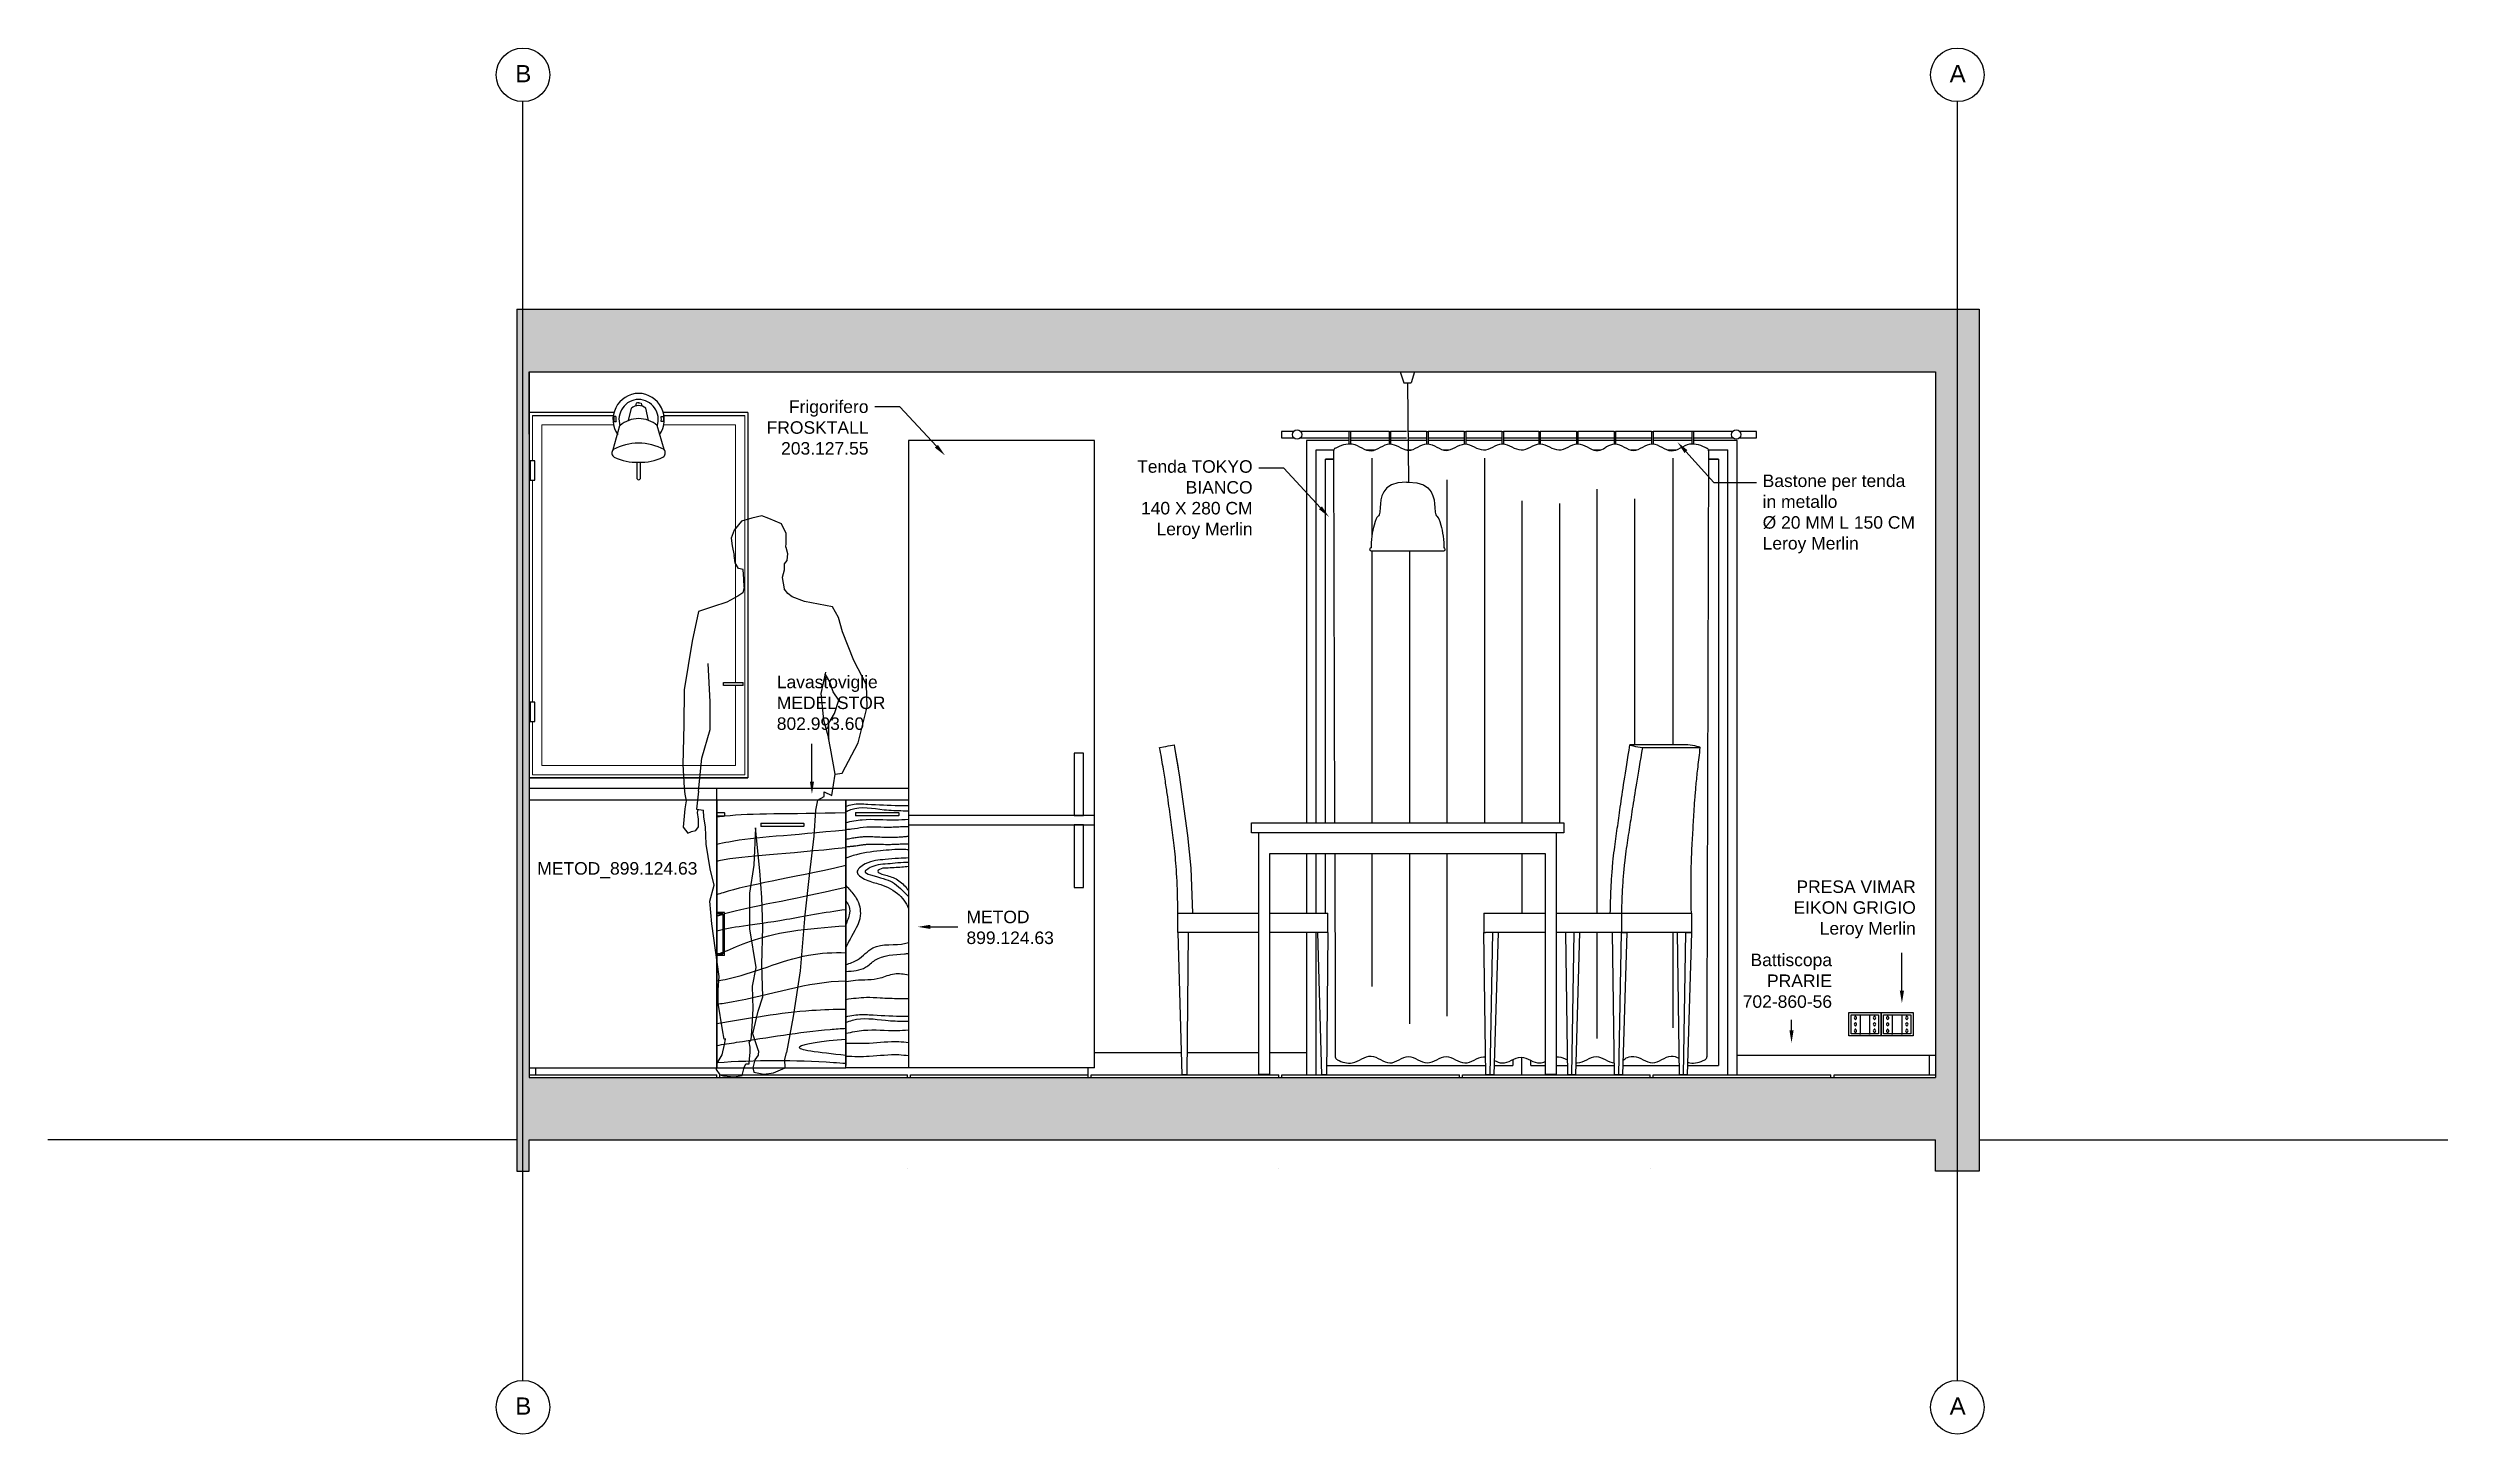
# Model space of a CAD drawing. Header units: millimetres. Extents: x 3813 to 53761, y -2555 to 21253.
# Drawn here: x 10432 to 18112, y 2151 to 6586 of the extents above; entities that cross this region are included whole.
import ezdxf
from ezdxf import colors
from ezdxf.entities.mleader import LeaderData, LeaderLine
from ezdxf.math import Vec2, Vec3

# ---------------------------------------------------------------- set-up
doc = ezdxf.new("R2010")
doc.units = ezdxf.units.MM
for name, color, linetype in [('#IMPIANTO', 9, 'Continuous'), ('1. Linee di taglio', 5, 'Continuous'), ('A-ANNO-TEXT', 3, 'Continuous'), ('A-FURN', 8, 'Continuous'), ('A-WALL-FULL', 255, 'Continuous'), ('c', 8, 'Continuous'), ('HIDE', 6, 'Continuous'), ('Muri', 7, 'Continuous'), ('WIDE_SEZ', 1, 'Continuous')]:
    doc.layers.add(name, color=color, linetype=linetype)
doc.layers.add('Serramenti', color=120, linetype='Continuous', lineweight=18)
doc.styles.get("Standard").update_dxf_attribs({"font": 'arial.ttf'})

msp = doc.modelspace()

# ---------------------------------------------------------------- texts
at = {"layer": '1. Linee di taglio'}
for s, p in [('B', (11927.6, 6476.8)), ('A', (16517.6, 6476.8)), ('B', (11927.6, 2212.6)), ('A', (16517.6, 2212.6))]:
    msp.add_text(s, height=55.1, dxfattribs=at).set_placement(p)
at = {"layer": 'A-ANNO-TEXT', "char_height": 40}
for s, insert, width, attachment_point in [('Lavastoviglie\\PMEDELSTOR\\P802.993.60', (12764.4, 4577.5), 432.356, 1), ('METOD_899.124.63', (12510.4, 3980.9), 432.356, 3), ('PRESA VIMAR\\PEIKON GRIGIO\\PLeroy Merlin', (16409.2, 3922.3), 653.738, 3), ('METOD\\P899.124.63', (13371.4, 3825.5), 432.356, 1)]:
    msp.add_mtext(s, dxfattribs=dict(at, insert=insert, width=width, attachment_point=attachment_point))
at = {"layer": 'A-ANNO-TEXT', "insert": (16141.2, 3688), "char_height": 40, "attachment_point": 3}
msp.add_mtext('Battiscopa\\PPRARIE\\P702-860-56', dxfattribs=at)

# ---------------------------------------------------------------- blocks, each defined once
blk = doc.blocks.new('MAN.')
at = {"color": 8}
for p, q in [((4806.71, 1875.25), (4804.33, 1872.36)), ((4809.94, 1876.27), (4806.71, 1875.25)), ((4813.17, 1876.95), (4809.94, 1876.27)), ((4815.38, 1876.1), (4813.17, 1876.95)), ((4819.46, 1874.4), (4815.38, 1876.1)), ((4820.99, 1871.34), (4819.46, 1874.4)), ((4804.33, 1872.36), (4803.31, 1869.8)), ((4803.31, 1869.8), (4803.65, 1867.42)), ((4803.65, 1867.42), (4804.33, 1864.25)), ((4820.85, 1866.97), (4820.99, 1868.27)), ((4820.85, 1866.97), (4821.33, 1864.87)), ((4820.99, 1868.27), (4820.99, 1871.34)), ((4804.67, 1861.98), (4804.33, 1864.25)), ((4805.69, 1860.11), (4804.67, 1861.98)), ((4807.22, 1859.77), (4805.69, 1860.11)), ((4807.39, 1856.71), (4807.22, 1859.77)), ((4820.31, 1859.6), (4819.63, 1857.22)), ((4821.16, 1862.66), (4820.31, 1861.64)), ((4820.31, 1861.64), (4820.31, 1859.6)), ((4821.33, 1864.87), (4821.16, 1862.66)), ((4805.52, 1851.27), (4801.95, 1849.4)), ((4807.05, 1852.29), (4805.52, 1851.27)), ((4807.56, 1854.16), (4807.05, 1852.29)), ((4807.56, 1854.16), (4807.39, 1856.71)), ((4819.63, 1857.22), (4820.31, 1853.65)), ((4821.51, 1852.12), (4820.31, 1853.65)), ((4822.87, 1851.1), (4821.51, 1852.12)), ((4826.78, 1849.57), (4822.87, 1851.1)), ((4792.94, 1846.34), (4790.9, 1836.82)), ((4797.36, 1847.87), (4792.94, 1846.34)), ((4801.95, 1849.4), (4797.36, 1847.87)), ((4835.79, 1847.87), (4826.78, 1849.57)), ((4837.66, 1844.47), (4835.79, 1847.87)), ((4839.02, 1839.88), (4837.66, 1844.47)), ((4790.9, 1836.82), (4788.35, 1821.34)), ((4842.59, 1830.7), (4839.02, 1839.88)), ((4796.68, 1817.43), (4796, 1829.68)), ((4846.67, 1822.87), (4842.59, 1830.7)), ((4788.35, 1821.34), (4788.18, 1810.12)), ((4833.58, 1826.96), (4832.05, 1820.15)), ((4834.94, 1823.89), (4833.41, 1826.45)), ((4835.96, 1820.66), (4834.94, 1823.89)), ((4837.83, 1817.94), (4835.96, 1820.66)), ((4846.84, 1815.9), (4846.67, 1822.87)), ((4796.68, 1808.59), (4796.68, 1817.43)), ((4832.05, 1820.15), (4832.9, 1811.65)), ((4834.6, 1810.63), (4836.47, 1813.69)), ((4836.47, 1813.69), (4837.83, 1817.94)), ((4843.95, 1804.34), (4846.84, 1815.9)), ((4788.18, 1810.12), (4787.84, 1797.37)), ((4793.96, 1799.41), (4796.68, 1808.59)), ((4832.9, 1811.65), (4834.6, 1805.53)), ((4835.11, 1802.64), (4834.5, 1805.88)), ((4834.6, 1805.53), (4834.6, 1810.63)), ((4787.84, 1797.37), (4788.35, 1789.89)), ((4792.94, 1788.87), (4793.96, 1799.41)), ((4836.64, 1794.31), (4835.11, 1802.64)), ((4838.85, 1794.65), (4843.95, 1804.34)), ((4788.35, 1789.89), (4788.52, 1787.85)), ((4835.61, 1787.43), (4836.64, 1794.31)), ((4836.64, 1794.31), (4838.85, 1794.65)), ((4788.52, 1783.26), (4788.01, 1777.3)), ((4788.52, 1787.85), (4788.92, 1785.81)), ((4788.92, 1785.81), (4788.52, 1783.26)), ((4792.94, 1788.87), (4792.26, 1783.09)), ((4792.26, 1783.09), (4794.47, 1782.75)), ((4792.6, 1782.07), (4792.78, 1783)), ((4792.94, 1779.85), (4792.6, 1782.07)), ((4794.64, 1780.54), (4794.47, 1782.75)), ((4830.35, 1782.75), (4829.84, 1774.41)), ((4830.99, 1785.95), (4830.35, 1782.75)), ((4830.99, 1785.95), (4833.07, 1787.17)), ((4833.07, 1787.17), (4833.07, 1788.7)), ((4833.07, 1788.7), (4835.61, 1787.43)), ((4788.01, 1777.3), (4789.54, 1775.43)), ((4789.54, 1775.43), (4790.69, 1775.93)), ((4790.69, 1775.93), (4792.09, 1776.28)), ((4792.09, 1776.28), (4792.94, 1777.47)), ((4792.94, 1777.47), (4792.94, 1779.85)), ((4795.15, 1777.47), (4794.64, 1780.54)), ((4795.32, 1771.86), (4795.15, 1777.47)), ((4811.13, 1777.13), (4810.62, 1765.23)), ((4812.49, 1763.36), (4811.13, 1777.13)), ((4829.84, 1774.41), (4828.31, 1761.83)), ((4796.68, 1764.04), (4795.32, 1771.86)), ((4796.51, 1753.67), (4797.87, 1758.77)), ((4797.87, 1758.77), (4796.68, 1764.04)), ((4810.62, 1765.23), (4809.26, 1756.22)), ((4813.17, 1754.86), (4812.49, 1763.36)), ((4828.31, 1761.83), (4826.95, 1749.25)), ((4797.19, 1746.36), (4796.51, 1753.67)), ((4809.26, 1756.22), (4809.26, 1744.83)), ((4813.51, 1745.34), (4813.17, 1754.86)), ((4799.49, 1729.59), (4797.19, 1746.36)), ((4809.26, 1744.83), (4811.3, 1732.41)), ((4813.17, 1733.43), (4813.51, 1745.34)), ((4826.95, 1749.25), (4825.42, 1731.39)), ((4799.23, 1725.27), (4799.49, 1729.59)), ((4811.3, 1732.41), (4810.11, 1726.46)), ((4813.51, 1723.06), (4813.17, 1733.43)), ((4825.42, 1731.39), (4823.21, 1716.77)), ((4799.23, 1721.02), (4799.23, 1725.27)), ((4800.59, 1712.52), (4799.23, 1721.02)), ((4810.11, 1726.46), (4810.28, 1719.15)), ((4811.98, 1718.47), (4813.51, 1723.06)), ((4809.94, 1713.54), (4809.6, 1709.29)), ((4810.28, 1719.15), (4809.94, 1713.54)), ((4810.28, 1711.16), (4811.98, 1718.47)), ((4823.21, 1716.77), (4821.08, 1705.21)), ((4801.1, 1707.76), (4800.42, 1704.53)), ((4801.1, 1709.46), (4800.59, 1712.52)), ((4801.44, 1709.46), (4801.1, 1707.76)), ((4801.61, 1709.46), (4801.1, 1709.46)), ((4809.6, 1709.29), (4809.09, 1708.61)), ((4809.43, 1706.91), (4809.09, 1708.61)), ((4809.09, 1702.15), (4809.43, 1705.21)), ((4809.43, 1705.21), (4809.43, 1706.91)), ((4812.09, 1705.72), (4810.28, 1711.16)), ((4812.09, 1705.72), (4811.98, 1704.36)), ((4820.58, 1703), (4821.08, 1705.21)), ((4798.72, 1701.81), (4798.55, 1699.77)), ((4798.55, 1699.77), (4799.74, 1698.07)), ((4800.42, 1704.53), (4798.72, 1701.81)), ((4799.74, 1698.07), (4800.93, 1697.73)), ((4800.93, 1697.73), (4804.33, 1697.39)), ((4804.33, 1697.39), (4806.88, 1697.9)), ((4806.88, 1697.9), (4807.56, 1700.45)), ((4807.56, 1700.45), (4808.07, 1701.64)), ((4808.07, 1701.64), (4809.09, 1701.64)), ((4809.09, 1701.64), (4809.09, 1702.15)), ((4810.96, 1702.83), (4810.28, 1700.28)), ((4810.28, 1700.28), (4810.62, 1698.92)), ((4810.62, 1698.92), (4813.85, 1698.24)), ((4811.98, 1704.36), (4810.96, 1702.83)), ((4813.85, 1698.24), (4816.91, 1698.75)), ((4816.91, 1698.75), (4820.65, 1700.28)), ((4820.65, 1700.28), (4820.58, 1703))]:
    blk.add_line(p, q, dxfattribs=at)

# ---------------------------------------------------------------- hatches: boundary and pattern name
at = {"true_color": 0xc7c8ca, "transparency": 33554623}
h = msp.add_hatch(color=9, dxfattribs=at)
h.dxf.hatch_style = 1
h.paths.add_polyline_path([(11972.3, 5550.1), (16472.3, 5550.1), (16472.3, 3292.1), (11972.3, 3292.1)], flags=16)
h.paths.add_polyline_path([(11932.3, 5750.1), (16612.3, 5750.1), (16612.3, 2992.1), (16472.3, 2992.1), (16472.3, 3092.1), (11972.3, 3092.1), (11972.3, 2992.1), (11932.3, 2992.1), (11932.3, 3092.1)])

# ---------------------------------------------------------------- linework, layer by layer
at = {"color": 8}
for p, q in [((12240.7, 5301.1), (12262.7, 5378.4)), ((12290.4, 5394.5), (12299, 5433.6)), ((12354.2, 5394.5), (12345.6, 5433.6)), ((12403.9, 5301.1), (12381.9, 5378.4)), ((15025.5, 5300.1), (15027.6, 5300.1)), ((12594.2, 4555.8), (12656.7, 4555.9)), ((12594.3, 4546.2), (12594.2, 4555.8)), ((12656.7, 4546.2), (12594.3, 4546.2)), ((15679.8, 4356.2), (15494.5, 4356.2)), ((15494.5, 4356.2), (15496.5, 4355.2)), ((15496.5, 4355.2), (15500.3, 4354)), ((15500.3, 4354), (15505.5, 4352.7)), ((15505.5, 4352.7), (15512, 4351.3)), ((15512, 4351.3), (15519.3, 4350)), ((15519.3, 4350), (15526.9, 4348.8)), ((15526.9, 4348.8), (15534.5, 4347.8)), ((15534.5, 4347.8), (15719.7, 4347.8)), ((15687.3, 4355.2), (15679.8, 4356.2)), ((15702.3, 4352.7), (15687.3, 4355.2)), ((15708.7, 4351.3), (15702.3, 4352.7)), ((15714, 4350), (15708.7, 4351.3)), ((15717.7, 4348.8), (15714, 4350)), ((15719.7, 4347.8), (15717.7, 4348.8)), ((12985.8, 4180.1), (12985.8, 3330.1)), ((12572.3, 4130.1), (12572.3, 4110.1)), ((13185.8, 4130.1), (13185.8, 4100.1)), ((15673.9, 3756.2), (15691, 3756.2))]:
    msp.add_line(p, q, dxfattribs=at)
at = {"color": 7}
for p, q in [((13780.8, 5330.1), (13185.8, 5330.1)), ((14779.3, 5196.7), (14785.7, 5196.7)), ((13715.8, 4330.1), (13715.8, 4130.1)), ((13745.8, 4330.1), (13715.8, 4330.1)), ((13745.8, 4130.1), (13745.8, 4330.1)), ((11972.3, 4218.1), (13185.8, 4218.1)), ((11972.3, 4180.1), (13185.8, 4180.1)), ((12985.8, 4180.1), (13185.8, 4180.1)), ((12985.8, 3322.1), (12985.8, 4180.1)), ((13185.8, 4180.1), (13185.8, 3322.1)), ((12572.3, 4129.1), (12572.3, 4140.1)), ((12572.3, 4140.1), (12596.3, 4140.1)), ((12572.3, 4129.1), (12596.3, 4129.1)), ((12572.3, 4125.6), (12572.3, 4124.6)), ((12597.3, 4139.1), (12596.3, 4140.1)), ((12596.3, 4129.1), (12597.3, 4130.1)), ((12597.3, 4139.1), (12597.3, 4130.1)), ((12713.3, 4104.6), (12714.3, 4105.6)), ((12713.3, 4104.6), (12714.3, 4105.6)), ((12713.3, 4104.6), (12713.3, 4095.6)), ((12713.3, 4104.6), (12713.3, 4095.6)), ((12714.3, 4094.6), (12713.3, 4095.6)), ((12714.3, 4094.6), (12713.3, 4095.6)), ((12851.3, 4104.6), (12850.3, 4105.6)), ((12851.3, 4104.6), (12850.3, 4105.6)), ((12850.3, 4094.6), (12851.3, 4095.6)), ((12850.3, 4094.6), (12851.3, 4095.6)), ((12851.3, 4104.6), (12851.3, 4095.6)), ((12851.3, 4104.6), (12851.3, 4095.6)), ((13016.8, 4139.1), (13017.8, 4140.1)), ((13016.8, 4139.1), (13016.8, 4130.1)), ((13017.8, 4129.1), (13016.8, 4130.1)), ((13154.8, 4139.1), (13153.8, 4140.1)), ((13153.8, 4129.1), (13154.8, 4130.1)), ((13154.8, 4139.1), (13154.8, 4130.1)), ((13780.8, 4130.1), (13185.8, 4130.1)), ((13185.8, 4100.1), (13780.8, 4100.1)), ((13715.8, 4130.1), (13745.8, 4130.1)), ((13745.8, 4100.1), (13715.8, 4100.1)), ((13715.8, 4100.1), (13715.8, 3900.1)), ((13745.8, 3900.1), (13745.8, 4100.1)), ((13780.8, 4100.1), (13780.8, 4130.1)), ((14283, 4106.3), (15282.8, 4106.3)), ((14283, 4074.9), (14283, 4106.3)), ((15282.8, 4074.9), (14283, 4074.9)), ((15282.8, 4106.3), (15282.8, 4074.9)), ((14342.1, 4008.5), (15223.7, 4008.5)), ((13715.8, 3900.1), (13745.8, 3900.1)), ((12597.3, 3820.1), (12572.3, 3820.1)), ((12572.3, 3820.1), (12572.3, 3820.1)), ((12572.3, 3820.1), (12572.3, 3815.1)), ((12592.3, 3815.1), (12572.3, 3815.1)), ((12578.3, 3815.1), (12592.3, 3815.1)), ((12592.3, 3815.1), (12592.3, 3687.1)), ((12597.3, 3682.1), (12597.3, 3820.1)), ((14047.8, 3818.1), (14305.9, 3818.1)), ((14342.1, 3818.1), (14512.5, 3818.1)), ((14512.5, 3818.1), (14515.8, 3818.1)), ((14515.8, 3818.1), (14518.9, 3818.1)), ((14518.9, 3818.1), (14521.8, 3818.1)), ((14521.8, 3818.1), (14524.3, 3818.1)), ((14524.3, 3818.1), (14526.2, 3818.1)), ((14526.2, 3818.1), (14527.4, 3818.1)), ((14527.4, 3818.1), (14527.8, 3818.1)), ((14527.8, 3756.2), (14527.8, 3818.1)), ((15027.5, 3818.1), (15027.5, 3756.2)), ((15027.5, 3818.1), (15031.3, 3818.1)), ((15031.3, 3818.1), (15032.3, 3818.1)), ((15032.3, 3818.1), (15034, 3818.1)), ((15034, 3818.1), (15036.3, 3818.1)), ((15036.3, 3818.1), (15039.1, 3818.1)), ((15039.1, 3818.1), (15223.7, 3818.1)), ((15259.9, 3818.1), (15444.4, 3818.1)), ((15444.4, 3818.1), (15467.1, 3818.1)), ((15467.1, 3818.1), (15467, 3756.2)), ((15467.1, 3818.1), (15691, 3818.1)), ((15691, 3818.1), (15691, 3756.2)), ((12572.3, 3682.1), (12572.3, 3687.1)), ((12592.3, 3687.1), (12572.3, 3687.1)), ((12578.3, 3687.1), (12592.3, 3687.1)), ((14305.9, 3756.2), (14047.8, 3756.2)), ((14494.7, 3756.2), (14342.1, 3756.2)), ((14527.8, 3755.9), (14494.7, 3756.2)), ((15027.5, 3756.2), (15032.3, 3756.2)), ((15034, 3756.2), (15032.3, 3756.2)), ((15036.3, 3756.2), (15034, 3756.2)), ((15039.1, 3756.2), (15036.3, 3756.2)), ((15055.4, 3756.2), (15039.1, 3756.2)), ((15223.7, 3756.2), (15055.4, 3756.2)), ((15467, 3756.2), (15259.9, 3756.2)), ((15691, 3756.2), (15467, 3756.2)), ((15467, 3756.2), (15484.1, 3756.2)), ((12597.3, 3682.1), (12572.3, 3682.1)), ((12597.3, 3682.1), (12597.3, 3683.1))]:
    msp.add_line(p, q, dxfattribs=at)
at = {"color": 2}
for p, q in [((14490, 4106.3), (14490, 5300.1)), ((14490, 5300.1), (14546.6, 5300.1)), ((14650.6, 5300.1), (14678, 5300.1)), ((14780, 5300.1), (14786.1, 5300.1)), ((14786.1, 5300.1), (14795.4, 5300.1)), ((14897, 5300.1), (14915.6, 5300.1)), ((15377.7, 5300.1), (15401.2, 5300.1)), ((15496.9, 5300.1), (15515.4, 5300.1)), ((15614.3, 5300.1), (15641.6, 5300.1)), ((15745.7, 5300.1), (15807.5, 5300.1)), ((15807.5, 3300.1), (15807.5, 5300.1)), ((14520, 4130.1), (14520, 5270.1)), ((14520, 4106.3), (14520, 5270.1)), ((14520, 5270.1), (14546.2, 5270.1)), ((14546.2, 5270.1), (14520, 5270.1)), ((15777.5, 5270.1), (15746.1, 5270.1)), ((15746.1, 5270.1), (15777.5, 5270.1)), ((14490, 3818.1), (14490, 4008.5)), ((14520, 3818.1), (14520, 4008.5))]:
    msp.add_line(p, q, dxfattribs=at)
for points in [[(12249.8, 5407), (12242.9, 5407), (12242.9, 5390.8), (12250, 5390.8)], [(12394.8, 5407), (12401.7, 5407), (12401.7, 5390.8), (12394.6, 5390.8)], [(14460, 4008.5), (14460, 3818.1)]]:
    msp.add_lwpolyline(points, dxfattribs=at)
at = {"color": 8}
for points in [[(12323.2, 5450.6, 0.075123), (12314.3, 5449.4, 0.081859), (12313.6, 5441)], [(12321.4, 5450.6, -0.075123), (12330.3, 5449.4, -0.081859), (12331, 5441)]]:
    msp.add_lwpolyline(points, format="xyb", dxfattribs=at)
for points in [[(12317.6, 5208.1), (12317.8, 5260.4)], [(12326.8, 5260.4), (12326.8, 5208.1)]]:
    msp.add_lwpolyline(points, dxfattribs=at)
at = {"color": 7}
for points in [[(12714.3, 4105.6), (12782.3, 4105.6), (12850.3, 4105.6)], [(12714.3, 4105.6), (12782.3, 4105.6), (12850.3, 4105.6)], [(12850.3, 4094.6), (12782.3, 4094.6), (12714.3, 4094.6)], [(12850.3, 4094.6), (12782.3, 4094.6), (12714.3, 4094.6)], [(13017.8, 4140.1), (13085.8, 4140.1), (13153.8, 4140.1)], [(13153.8, 4129.1), (13085.8, 4129.1), (13017.8, 4129.1)]]:
    msp.add_lwpolyline(points, dxfattribs=at)
at = {"color": 8}
for centre, radius, start, end in [((12324, 5397.3), 83.9, 91.15688, 215.22068), ((12324, 5397.3), 64.6, 91.5035, 197.86462), ((12320.6, 5397.3), 83.9, 324.77932, 88.84312), ((12320.6, 5397.3), 64.6, 342.13538, 88.4965), ((12323.8, 5305.6), 95, 90.8839, 129.97422), ((12325, 5400), 42.5, 93.62226, 127.69498), ((12319.6, 5400), 42.5, 52.30502, 86.37774), ((12320.8, 5305.6), 95, 50.02578, 89.1161), ((12253.3, 5290.6), 16.4, 140.2872, 237.25681), ((12322.1, 5149.2), 172.4, 89.92605, 118.1925), ((12322.5, 5149.2), 172.4, 61.8075, 90.07395), ((12391.3, 5290.6), 16.4, 302.74319, 39.7128), ((12316.6, 5427.2), 166.8, 244.34319, 271.94336), ((12328, 5427.2), 166.8, 268.05664, 295.65681), ((12322.2, 5209.2), 4.78, 194.32271, 345.67729)]:
    msp.add_arc(centre, radius, start, end, dxfattribs=at)
at = {"color": 2}
for centre, start, end in [((12345.6, 5399.8), 175.71604, 185.4054), ((12299, 5399.8), 354.5946, 4.28396)]:
    msp.add_arc(centre, 96, start, end, dxfattribs=at)
at = {"color": 7}
for points, knots in [([(15431.6, 3818.2), (15432.1, 3840.8), (15433.3, 3882.7), (15436.3, 3935.9), (15440.1, 3981.5), (15444.6, 4021), (15449.3, 4056.3), (15454.1, 4089.1), (15458.7, 4121.7), (15465.1, 4167.9), (15474.9, 4235.5), (15486.9, 4310.7), (15494.5, 4356.2)], [-0.9981275, -0.9981275, -0.9981275, -0.9981275, -0.9166667, -0.8333333, -0.75, -0.6666667, -0.5833333, -0.5, -0.4166667, -0.3333333, -0.1666667, 0, 0, 0, 0]), ([(15534.5, 4347.8), (15526.7, 4302.8), (15514.2, 4228.6), (15503.8, 4162.1), (15496.8, 4116.4), (15491.8, 4083.8), (15486.6, 4051), (15481.5, 4016.6), (15476.8, 3978.2), (15472.6, 3933.8), (15469.2, 3881.7), (15467.6, 3840.5), (15467.1, 3818.1)], [0, 0, 0, 0, 0.1666667, 0.3333333, 0.4166667, 0.5, 0.5833333, 0.6666667, 0.75, 0.8333333, 0.9166667, 0.998099, 0.998099, 0.998099, 0.998099]), ([(15691, 3816.7), (15689.9, 3862.5), (15689.6, 3937.9), (15691.9, 4005.1), (15694.4, 4051), (15696.4, 4083.8), (15698.2, 4116.4), (15700.2, 4150.7), (15702.9, 4188.7), (15706.7, 4232.5), (15712, 4284.2), (15716.9, 4325.3), (15719.7, 4347.8)], [0, 0, 0, 0, 0.166667, 0.333333, 0.416667, 0.5, 0.583333, 0.666667, 0.75, 0.833333, 0.916667, 1, 1, 1, 1])]:
    msp.add_open_spline(points, degree=3, knots=knots, dxfattribs=at)
at = {"color": 31}
for points in [[(12985.2, 4141.7), (13001.6, 4149.1), (13107.7, 4148.8), (13169, 4145.6), (13186.4, 4145.6)], [(12985.8, 4160), (13006.2, 4165.4), (13055.4, 4166.5), (13155.3, 4162.3), (13185.8, 4162.3)], [(12985.8, 4107.9), (13037.3, 4116.7), (13143.2, 4116), (13185.8, 4118.4)], [(12985.8, 4085.7), (13003.5, 4087.4), (13040.9, 4092.6), (13131, 4093.2), (13178.7, 4095.1), (13185.8, 4095.2)], [(13185.8, 4020.5), (13170, 4021.2), (13096.1, 4017), (13009, 4001.7), (12985.8, 3993.4)], [(13185.8, 3994.3), (13154.2, 3993), (13111.4, 3989), (13047.2, 3975), (13021.8, 3948.3), (13044.6, 3926.9), (13089.3, 3911.6), (13150.2, 3880.9), (13185.6, 3832.8), (13185.8, 3832.3)], [(13185.8, 3979.7), (13169.5, 3979.7), (13134.8, 3976.3), (13074.6, 3968.3), (13051.2, 3955.6), (13047.2, 3951.6), (13063.9, 3940.3), (13134.8, 3916.3), (13185.8, 3870.4)], [(13185.8, 3966.5), (13164.9, 3964.7), (13114.8, 3961.8), (13093, 3957.5), (13087.4, 3951.9), (13092.1, 3946.8), (13108.8, 3940.4), (13146.1, 3927.1), (13178.2, 3899.7), (13185.8, 3889.7)], [(12985.8, 3905.6), (12994.6, 3895.8), (13019.9, 3863.9), (13031.4, 3809.8), (12998.9, 3734.2), (12985.8, 3707.4)], [(12985.8, 3855.7), (12993, 3844.9), (12997.4, 3817.8), (12991.6, 3797.4), (12985.8, 3780.7)], [(12985.8, 3653), (13023.2, 3668.6), (13072, 3706.1), (13177.2, 3721.1), (13185.8, 3723.3)], [(12985.8, 3631.1), (13048.4, 3644.3), (13078.6, 3666.9), (13172.7, 3687.6), (13185.8, 3688.9)], [(12985.8, 3599.2), (13016.5, 3603), (13095.5, 3610.5), (13140.7, 3623.7), (13185.8, 3620.6)], [(12985.8, 3541.8), (13051.2, 3548.3), (13095.2, 3546.8), (13157, 3544.6), (13185.8, 3544.6)], [(12985.8, 3485.9), (13011.3, 3491.3), (13060.5, 3492.5), (13160.4, 3488.2), (13185.8, 3488.2)], [(12985.8, 3467.7), (13006.7, 3475), (13112.8, 3474.8), (13174.1, 3471.6), (13185.8, 3471.6)], [(12985.8, 3433), (13042.4, 3442.6), (13148.3, 3442), (13185.8, 3443.8)], [(12985.8, 3401.7), (13060.5, 3401.8), (13155.1, 3406.5), (13185.8, 3403.7)], [(12985.8, 3359.9), (13060.5, 3360), (13155.1, 3364.8), (13185.8, 3362)]]:
    msp.add_spline(points, degree=3, dxfattribs=at)
for points, knots in [([(12985.8, 4138.9), (12797.5, 4133.1), (12678.9, 4138.3), (12586.3, 4126.4), (12572.3, 4124.6)], [828.820317, 828.820317, 828.820317, 828.820317, 1046.254337, 1061.086625, 1061.086625, 1061.086625, 1061.086625]), ([(12985.8, 4083.7), (12805, 4065), (12679.3, 4060.9), (12584.4, 4039.8), (12572.3, 4036.8)], [833.030779, 833.030779, 833.030779, 833.030779, 1046.254337, 1080.035282, 1080.035282, 1080.035282, 1080.035282]), ([(12985.8, 4027), (12785.7, 4005.3), (12666.7, 4002.3), (12574.6, 3984.3), (12572.3, 3983.8)], [820.845538, 820.845538, 820.845538, 820.845538, 1046.254337, 1052.010496, 1052.010496, 1052.010496, 1052.010496]), ([(12985.8, 4054), (12986.9, 4054.2), (12992.8, 4055.5), (13004.2, 4057.7), (13009.7, 4058.7), (13020.2, 4060.4), (13025.2, 4061.1), (13031, 4061.7), (13032, 4061.8), (13034, 4061.9), (13035, 4062), (13038, 4062.2), (13040.1, 4062.3), (13046.4, 4062.6), (13050.7, 4062.6), (13062.1, 4062.7), (13069.3, 4062.5), (13084.5, 4062), (13092.4, 4061.6), (13108.8, 4061), (13117.3, 4060.8), (13129.4, 4060.7), (13132.7, 4060.7), (13139.3, 4060.8), (13142.6, 4060.9), (13152.5, 4061.2), (13159.1, 4061.6), (13167.3, 4062.2), (13168.9, 4062.4), (13173.6, 4062.8), (13176.8, 4063.1), (13181.1, 4063.5), (13182.2, 4063.7), (13185.8, 4063.7)], [0, 0, 0, 0, 18.755468, 18.755468, 37.510937, 37.510937, 56.266405, 56.266405, 60.086331, 60.086331, 63.906257, 63.906257, 71.54611, 71.54611, 86.825814, 86.825814, 110.53599, 110.53599, 134.246166, 134.246166, 157.956342, 157.956342, 166.728392, 166.728392, 175.500443, 175.500443, 193.044544, 193.044544, 197.275846, 197.275846, 205.73845, 205.73845, 208.690639, 208.690639, 208.690639, 208.690639]), ([(12985.8, 4030.3), (12989.8, 4030.5), (12992.4, 4030.7), (12996.8, 4031.1), (12998.6, 4031.3), (13001.8, 4031.6), (13003.1, 4031.7), (13005.7, 4032), (13006.8, 4032.1), (13008.8, 4032.3), (13009.5, 4032.4), (13011.1, 4032.6), (13011.8, 4032.7), (13014.1, 4033), (13015.6, 4033.2), (13019.9, 4033.8), (13022.6, 4034.2), (13029.5, 4035.2), (13033.5, 4035.8), (13038.6, 4036.6), (13040, 4036.8), (13042.5, 4037.1), (13043.5, 4037.2), (13045.1, 4037.4), (13045.6, 4037.4), (13046.6, 4037.5), (13047, 4037.6), (13047.8, 4037.7), (13048.2, 4037.7), (13049.5, 4037.8), (13050.3, 4037.9), (13052.9, 4038.1), (13054.6, 4038.2), (13059.9, 4038.5), (13063.5, 4038.6), (13073.2, 4038.7), (13079.4, 4038.6), (13092.4, 4038.3), (13099.3, 4038.1), (13113.5, 4037.8), (13121, 4037.7), (13131, 4037.9), (13133.4, 4037.9), (13138, 4038), (13140.3, 4038.1), (13146.9, 4038.4), (13151.2, 4038.6), (13160.8, 4039.1), (13166, 4039.4), (13172.4, 4039.7), (13173.9, 4039.7), (13176.2, 4039.8), (13177, 4039.8), (13178.3, 4039.8), (13178.8, 4039.8), (13180.3, 4039.8), (13181.3, 4039.8), (13183.5, 4039.8), (13184.6, 4039.8), (13185.8, 4039.8), (13185.8, 4039.8), (13185.8, 4039.8)], [0, 0, 0, 0, 7.426073, 7.426073, 12.355891, 12.355891, 15.943599, 15.943599, 18.978993, 18.978993, 20.901222, 20.901222, 22.823452, 22.823452, 26.667911, 26.667911, 34.35683, 34.35683, 46.791949, 46.791949, 51.838335, 51.838335, 55.733243, 55.733243, 57.919106, 57.919106, 59.570362, 59.570362, 61.221617, 61.221617, 64.524128, 64.524128, 71.12915, 71.12915, 84.339193, 84.339193, 104.731051, 104.731051, 125.122909, 125.122909, 145.514768, 145.514768, 151.617123, 151.617123, 157.719479, 157.719479, 169.924191, 169.924191, 186.455496, 186.455496, 191.499083, 191.499083, 194.37737, 194.37737, 196.201836, 196.201836, 199.85077, 199.85077, 203.499703, 203.499703, 207.889657, 207.889657, 207.889657, 207.889657]), ([(12985.8, 3969.7), (12793, 3926.2), (12670.5, 3908.7), (12578.8, 3878.5), (12572.3, 3876.2)], [823.07839, 823.07839, 823.07839, 823.07839, 1046.254337, 1063.952124, 1063.952124, 1063.952124, 1063.952124]), ([(12572.3, 3760.6), (12616.7, 3774.7), (12711.7, 3779.6), (12917.1, 3820.8), (12985.8, 3829.7)], [1.062075, 1.062075, 1.062075, 1.062075, 2, 2.450775, 2.450775, 2.450775, 2.450775]), ([(12592.3, 3813.7), (12587.5, 3812.3), (12580.8, 3810.3), (12574.2, 3808.2), (12572.3, 3807.6)], [1034.294031, 1034.294031, 1034.294031, 1034.294031, 1046.254337, 1051.218474, 1051.218474, 1051.218474, 1051.218474]), ([(12597.3, 3694.8), (12646.1, 3713.8), (12719.8, 3754.9), (12923.6, 3773.2), (12985.8, 3777)], [1.026914, 1.026914, 1.026914, 1.026914, 2, 2.416662, 2.416662, 2.416662, 2.416662]), ([(12572.3, 3601.1), (12581.1, 3602.4), (12682.7, 3619.8), (12814.3, 3686.1), (12945.2, 3692.5), (12985.8, 3691)], [172.262532, 172.262532, 172.262532, 172.262532, 190.23672, 377.710932, 460.389094, 460.389094, 460.389094, 460.389094]), ([(12572.3, 3526.4), (12587.9, 3528.6), (12726.3, 3548.9), (12862.9, 3599.5), (12985.4, 3601.2), (12985.8, 3601.2)], [168.415304, 168.415304, 168.415304, 168.415304, 200.388712, 451.067413, 451.816429, 451.816429, 451.816429, 451.816429]), ([(12572.3, 3464.4), (12673.9, 3481.1), (12810.9, 3506), (12949.4, 3510.3), (12985.8, 3510.5)], [165.167902, 165.167902, 165.167902, 165.167902, 372.563595, 446.269102, 446.269102, 446.269102, 446.269102]), ([(12572.3, 3394.4), (12593, 3397.6), (12714.2, 3416.4), (12851.8, 3439.8), (12969, 3448.3), (12985.8, 3449.3)], [162.333795, 162.333795, 162.333795, 162.333795, 206.085979, 410.238567, 444.139286, 444.139286, 444.139286, 444.139286]), ([(12985.8, 3412.8), (12909.3, 3408.6), (12769.3, 3384.7), (12896.6, 3373.5), (12985.8, 3362.8)], [90.83104, 90.83104, 90.83104, 90.83104, 104.506773, 121.987241, 121.987241, 121.987241, 121.987241]), ([(12572.3, 3339.5), (12696.5, 3348.4), (12834.9, 3347.8), (12972.4, 3338.3), (12985.8, 3337.3)], [162.030327, 162.030327, 162.030327, 162.030327, 413.742979, 440.82184, 440.82184, 440.82184, 440.82184])]:
    msp.add_open_spline(points, degree=3, knots=knots, dxfattribs=at)
for points in [[(12985.8, 3899.5), (12798.4, 3856.8), (12684.1, 3839.7), (12597.3, 3815.1)], [(12576, 3687.1), (12581.5, 3688.9), (12586.9, 3690.8), (12592.3, 3692.9)]]:
    msp.add_open_spline(points, degree=3, dxfattribs=at)
at = {"layer": 'A-ANNO-TEXT', "linetype": 'ByBlock', "lineweight": -2}
for points in [[(12876.9, 4238.9), (12876.9, 4359.8)], [(13255.7, 3773.7), (13343.7, 3773.7)], [(16364.8, 3569.4), (16364.8, 3690.3)], [(16011.6, 3442.4), (16011.6, 3475.7)]]:
    msp.add_lwpolyline(points, dxfattribs=at)
at = {"layer": 'A-ANNO-TEXT'}
for points in [[(12870.2, 4238.9), (12876.9, 4198.9), (12883.5, 4238.9)], [(13255.7, 3780.3), (13215.7, 3773.7), (13255.7, 3767)], [(16358.1, 3569.4), (16364.8, 3529.4), (16371.5, 3569.4)], [(16005, 3442.4), (16011.6, 3402.4), (16018.3, 3442.4)]]:
    msp.add_solid(points, dxfattribs=at)
at = {"layer": 'A-FURN', "color": 8}
for p, q in [((14594.9, 5360.1), (14594.9, 5320.1)), ((14594.9, 5360.1), (14599.9, 5360.1)), ((14599.9, 5360.1), (14599.9, 5320.1)), ((14723.8, 5359.2), (14723.8, 5319.2)), ((14723.8, 5359.2), (14728.8, 5359.2)), ((14728.8, 5359.2), (14728.8, 5319.2)), ((14843.8, 5359.2), (14843.8, 5319.2)), ((14843.8, 5359.2), (14848.8, 5359.2)), ((14848.8, 5359.2), (14848.8, 5319.2)), ((14964.2, 5359.3), (14964.2, 5319.3)), ((14964.2, 5359.3), (14969.2, 5359.3)), ((14969.2, 5359.3), (14969.2, 5319.3)), ((15084.8, 5359.3), (15084.8, 5319.3)), ((15084.8, 5359.3), (15089.8, 5359.3)), ((15089.8, 5359.3), (15089.8, 5319.3)), ((15202.6, 5359.3), (15202.6, 5318.9)), ((15202.6, 5359.3), (15207.6, 5359.3)), ((15207.6, 5359.3), (15207.6, 5319.3)), ((15323.2, 5359.3), (15323.2, 5319)), ((15323.2, 5359.3), (15328.2, 5359.3)), ((15328.2, 5359.3), (15327.6, 5319.3)), ((15443.6, 5359.2), (15443.6, 5319.2)), ((15443.6, 5319.2), (15448.6, 5319.2)), ((15448.6, 5359.2), (15448.6, 5319.2)), ((15563.7, 5359.2), (15563.7, 5319.2)), ((15563.7, 5359.2), (15568.7, 5359.2)), ((15568.7, 5359.2), (15568.7, 5319.2)), ((15692.8, 5360.1), (15692.8, 5320.1)), ((15692.8, 5360.1), (15697.8, 5360.1)), ((15697.8, 5360.1), (15697.8, 5320.1)), ((14546.1, 5297.1), (14549.6, 4106.3)), ((14668.8, 5273.4), (14668.8, 5026.4)), ((15028.8, 5273.4), (15028.8, 4106.3)), ((15632.2, 5273.4), (15632.2, 4356.2)), ((15746.1, 5297.1), (15740.9, 3494.6)), ((14908.8, 5203.9), (14908.8, 4106.3)), ((15388.8, 5174.8), (15388.8, 3818.1)), ((15148.8, 5137), (15148.8, 4106.3)), ((15268.8, 5128.9), (15268.8, 4106.3)), ((15508.8, 5143.1), (15508.8, 4356.2)), ((14668.8, 4976.7), (14668.8, 4106.3)), ((14788.8, 4976.7), (14788.8, 4106.3)), ((14549.9, 4008.5), (14551.3, 3504.1)), ((14668.8, 4008.5), (14668.8, 3583.3)), ((14788.8, 4008.5), (14788.8, 3507.7)), ((14908.8, 4008.5), (14908.8, 3508.4)), ((15148.8, 4008.5), (15148.8, 3818.1)), ((15388.8, 3756.2), (15388.8, 3504)), ((15632.2, 3756.2), (15632.2, 3496.3)), ((14551.3, 3504.1), (14551.7, 3357.7)), ((14788.8, 3507.7), (14788.8, 3463)), ((14908.8, 3508.4), (14908.8, 3488.3)), ((15388.8, 3504), (15388.8, 3416.7)), ((15632.2, 3496.3), (15632.2, 3450.4)), ((15740.9, 3494.6), (15740.5, 3357.7))]:
    msp.add_line(p, q, dxfattribs=at)
for points in [[(14418.4, 5359.1), (14379.6, 5359.1), (14379.6, 5339.1), (14418.4, 5339.1)], [(14594.9, 5359.1), (14440.8, 5359.1)], [(14440.8, 5339.1), (14594.9, 5339.1)], [(14723.8, 5359.1), (14599.9, 5359.1)], [(14599.9, 5339.1), (14723.8, 5339.1)], [(14779.7, 5359.1), (14728.8, 5359.1)], [(14728.8, 5339.1), (14779.7, 5339.1)], [(14843.8, 5359.1), (14786.1, 5359.1)], [(14786.1, 5339.1), (14843.8, 5339.1)], [(14964.2, 5359.1), (14848.8, 5359.1)], [(14848.8, 5339.1), (14964.2, 5339.1)], [(15084.8, 5359.1), (14969.2, 5359.1)], [(14969.2, 5339.1), (15084.8, 5339.1)], [(15202.6, 5359.1), (15089.8, 5359.1)], [(15089.8, 5339.1), (15202.6, 5339.1)], [(15283, 5359.1), (15207.6, 5359.1)], [(15207.6, 5339.1), (15323.2, 5339.1)], [(15323.2, 5359.1), (15283, 5359.1)], [(15327.9, 5339.1), (15365.9, 5339.1)], [(15443.6, 5359.1), (15328.2, 5359.1)], [(15365.9, 5339.1), (15443.6, 5339.1)], [(15563.7, 5359.1), (15448.6, 5359.1)], [(15448.6, 5339.1), (15563.7, 5339.1)], [(15692.8, 5359.1), (15568.7, 5359.1)], [(15568.7, 5339.1), (15692.8, 5339.1)], [(15823.4, 5359.1), (15697.8, 5359.1)], [(15697.8, 5339.1), (15823.4, 5339.1)], [(15845.8, 5339.1), (15899.6, 5339.1), (15899.6, 5359.1), (15845.8, 5359.1)]]:
    msp.add_lwpolyline(points, dxfattribs=at)
for centre in [(14429.6, 5349.1), (15834.6, 5349.1)]:
    msp.add_circle(centre, 15, dxfattribs=at)
for centre, start, end in [((14556.1, 5297.1), 116.00935, 180), ((15736.1, 5297.1), 0, 63.99065), ((14561.7, 3357.8), 180.16535, 244.83419), ((15730.5, 3357.8), 295.16581, 359.83465)]:
    msp.add_arc(centre, 10, start, end, dxfattribs=at)
for points, knots in [([(14551.8, 5306.1), (14570, 5315), (14608.9, 5331.7), (14666.1, 5277.7), (14723.8, 5337.7), (14761.8, 5302.9), (14786.1, 5298.8)], [0.576919, 0.576919, 0.576919, 0.576919, 6.208382, 12.591252, 18.974121, 24.635738, 24.635738, 24.635738, 24.635738]), ([(14786.1, 5298.8), (14786.1, 5298.8), (14806.1, 5298.7), (14846.1, 5339.7), (14905.2, 5279.4), (14944.2, 5317), (14966.7, 5319.3)], [25.30537, 25.30537, 25.30537, 25.30537, 25.31401, 31.653898, 37.993786, 44.031887, 44.031887, 44.031887, 44.031887]), ([(14966.7, 5319.3), (14986.5, 5319.2), (15026.3, 5281.2), (15066.7, 5319), (15086.9, 5319.3), (15087.3, 5319.3)], [44.397167, 44.397167, 44.397167, 44.397167, 50.632946, 56.932219, 57.053321, 57.053321, 57.053321, 57.053321]), ([(15087.3, 5319.3), (15107, 5319.2), (15146.8, 5281.2), (15187.3, 5319), (15207.4, 5319.3), (15207.8, 5319.3)], [44.397167, 44.397167, 44.397167, 44.397167, 50.632946, 56.932219, 57.053321, 57.053321, 57.053321, 57.053321]), ([(15207.4, 5319.3), (15227.2, 5319.2), (15267, 5281.2), (15307.4, 5319), (15327.6, 5319.3), (15328, 5319.3)], [44.397167, 44.397167, 44.397167, 44.397167, 50.632946, 56.932219, 57.053321, 57.053321, 57.053321, 57.053321]), ([(15328, 5319.3), (15347.7, 5319.2), (15387.5, 5281.3), (15420.7, 5311.4), (15420.7, 5311.4), (15420.7, 5311.4)], [44.397167, 44.397167, 44.397167, 44.397167, 50.632946, 56.932219, 57.053321, 57.053321, 57.053321, 57.053321]), ([(15420.7, 5311.4), (15429.2, 5315.6), (15457.7, 5327.9), (15506.1, 5278.3), (15566.4, 5339.9), (15626.2, 5277.7), (15683.4, 5331.7), (15722.3, 5315), (15740.5, 5306.1)], [92.086479, 92.086479, 92.086479, 92.086479, 94.770269, 101.110157, 107.450045, 113.832915, 120.215785, 125.847247, 125.847247, 125.847247, 125.847247]), ([(14557.5, 3348.7), (14573.8, 3341), (14610.8, 3327.5), (14666.1, 3379.8), (14725.9, 3317.6), (14786.2, 3379.2), (14846.1, 3317.8), (14906.2, 3379.1), (14965.9, 3318.5), (15008.3, 3359.3), (15030.5, 3357.3), (15032.7, 3356.9)], [1.165837, 1.165837, 1.165837, 1.165837, 6.208382, 12.591252, 18.974121, 25.31401, 31.653898, 37.993786, 44.333674, 50.632946, 51.31826, 51.31826, 51.31826, 51.31826]), ([(15060, 3346.4), (15068.8, 3342.3), (15097.4, 3330), (15125.3, 3355), (15146.1, 3356.8), (15167, 3355), (15192.1, 3332.5), (15217.8, 3340.2), (15223.7, 3342.6)], [54.177263, 54.177263, 54.177263, 54.177263, 56.932219, 63.212083, 63.212083, 63.212083, 69.491948, 71.346535, 71.346535, 71.346535, 71.346535]), ([(15259.9, 3356.9), (15262, 3357.3), (15273.4, 3358.3), (15284.9, 3353.1), (15294.2, 3348.6)], [75.133079, 75.133079, 75.133079, 75.133079, 75.79122, 78.731657, 78.731657, 78.731657, 78.731657]), ([(15321.2, 3338.6), (15322.8, 3338.3), (15344.6, 3336.9), (15385.6, 3378.5), (15425.1, 3339.3), (15444.6, 3338.3)], [81.567671, 81.567671, 81.567671, 81.567671, 82.090493, 88.430381, 94.604239, 94.604239, 94.604239, 94.604239]), ([(15506.8, 3358.7), (15526.6, 3358.3), (15566.6, 3317.9), (15614.8, 3367.9), (15643.1, 3357.3), (15651.6, 3353.2)], [101.177438, 101.177438, 101.177438, 101.177438, 107.450045, 113.832915, 116.556787, 116.556787, 116.556787, 116.556787]), ([(15678.7, 3340.4), (15681.2, 3339.5), (15699.6, 3334.1), (15718.5, 3341), (15734.8, 3348.7)], [119.434458, 119.434458, 119.434458, 119.434458, 120.215785, 125.258329, 125.258329, 125.258329, 125.258329])]:
    msp.add_open_spline(points, degree=3, knots=knots, dxfattribs=at)
msp.add_open_spline([(15471.6, 3346.2), (15477.3, 3349), (15482.9, 3360.2), (15506.8, 3358.7)], degree=3, dxfattribs=at)
at = {"layer": 'A-WALL-FULL', "color": 7}
for p, q in [((11952.3, 5750.1), (11952.3, 6414.8)), ((16542.3, 5750.1), (16542.3, 6414.8)), ((11952.3, 2992.1), (11952.3, 5750.1)), ((16542.3, 2992.1), (16542.3, 5750.1)), ((14759.4, 5550.1), (14770.5, 5514.4)), ((14805.6, 5550.1), (14794.5, 5514.4)), ((14770.5, 5514.4), (14794.5, 5514.4)), ((14782.5, 5514.4), (14785.7, 5196.7)), ((13185.8, 5330.1), (13185.8, 3330.1)), ((13780.8, 3322.1), (13780.8, 5330.1)), ((14666.4, 4976.7), (14898.6, 4976.7)), ((13989.7, 4347.8), (14002, 4350)), ((14002, 4350), (14009.4, 4351.3)), ((14009.4, 4351.3), (14017.1, 4352.7)), ((14017.1, 4352.7), (14024.5, 4354)), ((14024.5, 4354), (14031.2, 4355.2)), ((14031.2, 4355.2), (14036.9, 4356.2)), ((14038.4, 4347.3), (14036.9, 4356.2)), ((14038.4, 4347.3), (14036.9, 4356.2)), ((14053.2, 4260.1), (14038.4, 4347.3)), ((14049.6, 4281.5), (14038.4, 4347.3)), ((14053.2, 4260.1), (14052.2, 4266.2)), ((14080, 4065.8), (14053.2, 4260.1)), ((12572.3, 3330.1), (12572.3, 4218.1)), ((12572.3, 4180.1), (12572.3, 3322.1)), ((14305.9, 4074.9), (14305.9, 3302.6)), ((15259.9, 3302.6), (15259.9, 4074.9)), ((14090.8, 3961.5), (14080, 4065.8)), ((14342.1, 3302.6), (14342.1, 4008.5)), ((15223.7, 4008.5), (15223.7, 3302.6)), ((14095.5, 3818.1), (14090.8, 3961.5)), ((12572.3, 3855.1), (12572.3, 3655.1)), ((14095.5, 3818.1), (14094.6, 3846.2)), ((14047.8, 3756.2), (14047.8, 3816.7)), ((14047.8, 3756.2), (14060.7, 3300.1)), ((14080.8, 3756.2), (14076.8, 3300.1)), ((14494.7, 3756.2), (14507.6, 3300.1)), ((14527.8, 3756.2), (14523.7, 3300.1)), ((15033.4, 3300.1), (15027.5, 3756.2)), ((15072.4, 3756.2), (15058.6, 3300.1)), ((15288.5, 3756.2), (15294.9, 3300.1)), ((15333.5, 3756.2), (15320.1, 3300.1)), ((15445.1, 3300.1), (15439.1, 3756.2)), ((15484.1, 3756.2), (15470.2, 3300.1)), ((15646, 3756.2), (15652.4, 3300.1)), ((15691, 3756.2), (15677.5, 3300.1)), ((11972.3, 3322.1), (12985.8, 3322.1)), ((13780.8, 3322.1), (12985.8, 3322.1)), ((11932.3, 3092.1), (10432.3, 3092.1)), ((16612.3, 3092.1), (18112.3, 3092.1)), ((11952.3, 2322.3), (11952.3, 2992.1)), ((16542.3, 2322.3), (16542.3, 2992.1))]:
    msp.add_line(p, q, dxfattribs=at)
at = {"layer": 'A-WALL-FULL', "color": 2}
for p, q in [((12243.2, 5420), (11972.3, 5420)), ((11982.3, 5410.2), (12241, 5410.2)), ((12672.3, 5420), (12401.4, 5420)), ((12403.6, 5410.2), (12662.3, 5410.2)), ((12672.3, 5350.2), (12672.3, 4250.2)), ((15777.5, 5270.1), (15777.5, 3330.1)), ((12672.3, 4250.2), (11972.3, 4250.2)), ((11972.3, 4250.2), (12672.3, 4250.2)), ((14490, 3300.1), (14490, 3756.2)), ((16202.2, 3491.8), (16228.8, 3491.8)), ((16202.2, 3431.5), (16202.2, 3491.8)), ((16228.8, 3491.8), (16232.9, 3491.8)), ((16230.9, 3491.8), (16230.9, 3431.5)), ((16232.9, 3491.8), (16259.5, 3491.8)), ((16259.5, 3491.8), (16263.6, 3491.8)), ((16261.5, 3491.8), (16261.5, 3431.5)), ((16263.6, 3491.8), (16290.2, 3491.8)), ((16290.2, 3491.8), (16290.2, 3431.5)), ((16305.4, 3491.8), (16331.9, 3491.8)), ((16305.4, 3431.5), (16305.4, 3491.8)), ((16331.9, 3491.8), (16336, 3491.8)), ((16334, 3491.8), (16334, 3431.5)), ((16336, 3491.8), (16362.6, 3491.8)), ((16362.6, 3491.8), (16366.7, 3491.8)), ((16364.7, 3491.8), (16364.7, 3431.5)), ((16366.7, 3491.8), (16393.3, 3491.8)), ((16393.3, 3491.8), (16393.3, 3431.5)), ((16228.8, 3431.5), (16202.2, 3431.5)), ((16228.8, 3431.5), (16232.9, 3431.5)), ((16259.5, 3431.5), (16232.9, 3431.5)), ((16259.5, 3431.5), (16263.6, 3431.5)), ((16290.2, 3431.5), (16263.6, 3431.5)), ((16331.9, 3431.5), (16305.4, 3431.5)), ((16331.9, 3431.5), (16336, 3431.5)), ((16362.6, 3431.5), (16336, 3431.5)), ((16362.6, 3431.5), (16366.7, 3431.5)), ((16393.3, 3431.5), (16366.7, 3431.5)), ((14524, 3330.1), (15033, 3330.1)), ((15059.5, 3330.1), (15120, 3330.1)), ((15120, 3348.6), (15120, 3330.1)), ((15148.8, 3300.1), (15148.8, 3356.5)), ((15177.5, 3330.1), (15177.5, 3346.2)), ((15177.5, 3330.1), (15223.7, 3330.1)), ((15259.9, 3330.1), (15294.5, 3330.1)), ((15320.9, 3330), (15444.7, 3330.1)), ((15471.1, 3330), (15506, 3330)), ((15506, 3330), (15652, 3330.1)), ((15678.4, 3330.1), (15777.5, 3330.1)), ((11972.3, 3300.1), (12572.3, 3300.1)), ((12572.3, 3292.1), (12572.3, 3300.1)), ((12582.3, 3300.1), (13182.3, 3300.1)), ((12582.3, 3292.1), (12582.3, 3300.1)), ((13182.3, 3292.1), (13182.3, 3300.1)), ((13192.3, 3300.1), (13760.8, 3300.1)), ((13192.3, 3292.1), (13192.3, 3300.1)), ((13760.8, 3292.1), (13760.8, 3300.1)), ((13770.8, 3300.1), (14370.8, 3300.1)), ((13770.8, 3292.1), (13770.8, 3300.1)), ((14370.8, 3292.1), (14370.8, 3300.1)), ((14380.8, 3300.1), (14949.2, 3300.1)), ((14380.8, 3292.1), (14380.8, 3300.1)), ((14949.2, 3292.1), (14949.2, 3300.1)), ((14959.2, 3300.1), (15559.2, 3300.1)), ((14959.2, 3292.1), (14959.2, 3300.1)), ((15559.2, 3292.1), (15559.2, 3300.1)), ((15569.2, 3300.1), (16137.7, 3300.1)), ((15569.2, 3292.1), (15569.2, 3300.1)), ((16137.7, 3292.1), (16137.7, 3300.1)), ((16147.7, 3300.1), (16472.3, 3300.1)), ((16147.7, 3292.1), (16147.7, 3300.1))]:
    msp.add_line(p, q, dxfattribs=at)
at = {"layer": 'A-WALL-FULL', "color": 8}
for p, q in [((15443.6, 5359.2), (15448.6, 5359.2)), ((15692.8, 5320.1), (15697.8, 5320.1)), ((12656.7, 4546.2), (12656.7, 4555.9)), ((14090.9, 3958.9), (14090.8, 3961.5)), ((15047.1, 3300.1), (15055.4, 3756.2)), ((15308.5, 3300.1), (15316.5, 3756.2)), ((15458.7, 3300.1), (15467, 3756.2)), ((15666, 3300.1), (15673.9, 3756.2)), ((11992.4, 3322.1), (11992.4, 3300.1)), ((13760.7, 3300.1), (13760.7, 3322.1)), ((14305.9, 3302.6), (14342.1, 3302.6)), ((15223.7, 3302.6), (15259.9, 3302.6))]:
    msp.add_line(p, q, dxfattribs=at)
at = {"layer": 'A-WALL-FULL'}
for p, q in [((11972.3, 4218.1), (11972.3, 3330.1)), ((14076.8, 3300.1), (14060.7, 3300.1)), ((14523.7, 3300.1), (14507.6, 3300.1)), ((15047.1, 3300.1), (15033.4, 3300.1)), ((15058.6, 3300.1), (15047.1, 3300.1)), ((15308.5, 3300.1), (15294.9, 3300.1)), ((15320.1, 3300.1), (15308.5, 3300.1)), ((15458.7, 3300.1), (15445.1, 3300.1)), ((15470.2, 3300.1), (15458.7, 3300.1)), ((15666, 3300.1), (15652.4, 3300.1)), ((15677.5, 3300.1), (15666, 3300.1))]:
    msp.add_line(p, q, dxfattribs=at)
at = {"layer": 'A-WALL-FULL', "color": 9}
for p, q in [((14058.7, 3370.1), (13780.8, 3370.1)), ((14305.9, 3370.1), (14077.4, 3370.1)), ((14460, 3370.1), (14342.1, 3370.1)), ((16472.3, 3362.1), (15837.5, 3362.1)), ((16452.3, 3362.1), (16452.3, 3300.1))]:
    msp.add_line(p, q, dxfattribs=at)
at = {"layer": 'A-WALL-FULL', "color": 1}
for p, q in [((11932.3, 3092.1), (11932.3, 2992.1)), ((11972.3, 2992.1), (11972.3, 3092.1)), ((16472.3, 2992.1), (16472.3, 3092.1)), ((11932.3, 2992.1), (11972.3, 2992.1)), ((16612.3, 2992.1), (16472.3, 2992.1))]:
    msp.add_line(p, q, dxfattribs=at)
at = {"layer": 'A-WALL-FULL', "color": 2}
for points in [[(14594.9, 5330.1), (14460, 5330.1), (14460, 4106.3)], [(14723.8, 5330.1), (14599.9, 5330.1)], [(14786.1, 5330.1), (14728.8, 5330.1)], [(14843.8, 5330.1), (14786.1, 5330.1)], [(14964.2, 5330.1), (14848.8, 5330.1)], [(15084.8, 5330.1), (14969.2, 5330.1)], [(15202.6, 5330.1), (15089.8, 5330.1)], [(15323.2, 5330.1), (15207.6, 5330.1)], [(15443.6, 5330.1), (15327.8, 5330.1)], [(15563.7, 5330.1), (15448.6, 5330.1)], [(15692.8, 5330.1), (15568.7, 5330.1)], [(15837.5, 3300.1), (15837.5, 5330.1), (15697.8, 5330.1)], [(14460, 3756.2), (14460, 3300.1)]]:
    msp.add_lwpolyline(points, dxfattribs=at)
for points in [[(11989.7, 5265), (11975.4, 5265), (11975.4, 5203.7), (11989.7, 5203.7)], [(11989.7, 4492.6), (11975.4, 4492.6), (11975.4, 4431.3), (11989.7, 4431.3)], [(16194.9, 3499.5), (16298, 3499.5), (16298, 3424.5), (16194.9, 3424.5)], [(16298, 3499.5), (16401.1, 3499.5), (16401.1, 3424.5), (16298, 3424.5)]]:
    msp.add_lwpolyline(points, close=True, dxfattribs=at)
at = {"layer": 'A-WALL-FULL', "color": 7}
for centre, start, end in [((14666.4, 4981.7), 90, 270), ((14898.6, 4981.7), 270, 90)]:
    msp.add_arc(centre, 5, start, end, dxfattribs=at)
at = {"layer": 'A-WALL-FULL', "color": 2}
for centre, start, end in [((16216, 3482.4), 113.3666, 246.20029), ((16216, 3461.9), 113.3666, 246.20029), ((16216, 3482.4), 294.32433, 66.10878), ((16216, 3461.9), 294.32433, 66.10878), ((16277.3, 3482.4), 113.3666, 246.20029), ((16277.3, 3461.9), 113.3666, 246.20029), ((16277.3, 3482.4), 294.32433, 66.10878), ((16277.3, 3461.9), 294.32433, 66.10878), ((16319.1, 3482.4), 113.3666, 246.20029), ((16319.1, 3461.9), 113.3666, 246.20029), ((16319.1, 3482.4), 294.32433, 66.10878), ((16319.1, 3461.9), 294.32433, 66.10878), ((16380.5, 3482.4), 113.3666, 246.20029), ((16380.5, 3461.9), 113.3666, 246.20029), ((16380.5, 3482.4), 294.32433, 66.10878), ((16380.5, 3461.9), 294.32433, 66.10878), ((16216, 3440.8), 113.3666, 246.20029), ((16216, 3440.8), 294.32433, 66.10878), ((16277.3, 3440.8), 113.3666, 246.20029), ((16277.3, 3440.8), 294.32433, 66.10878), ((16319.1, 3440.8), 113.3666, 246.20029), ((16319.1, 3440.8), 294.32433, 66.10878), ((16380.5, 3440.8), 113.3666, 246.20029), ((16380.5, 3440.8), 294.32433, 66.10878)]:
    msp.add_arc(centre, 4.02, start, end, dxfattribs=at)
for centre, start_param, end_param in [((16216, 3482.4), 5.42058, 7.142383), ((16216, 3482.4), 8.545266, 10.307697), ((16216, 3461.8), 5.42058, 7.142383), ((16216, 3461.8), 8.545266, 10.307697), ((16277.3, 3482.4), 5.42058, 7.142383), ((16277.3, 3482.4), 8.545266, 10.307697), ((16277.3, 3461.8), 5.42058, 7.142383), ((16277.3, 3461.8), 8.545266, 10.307697), ((16319.1, 3482.4), 5.42058, 7.142383), ((16319.1, 3482.4), 8.545266, 10.307697), ((16319.1, 3461.8), 5.42058, 7.142383), ((16319.1, 3461.8), 8.545266, 10.307697), ((16380.5, 3482.4), 8.545266, 10.307697), ((16380.5, 3461.8), 8.545266, 10.307697), ((16380.5, 3482.4), 5.42058, 7.142383), ((16380.5, 3461.8), 5.42058, 7.142383), ((16216, 3440.7), 5.42058, 7.142383), ((16216, 3440.7), 8.545266, 10.307697), ((16277.3, 3440.7), 5.42058, 7.142383), ((16277.3, 3440.7), 8.545266, 10.307697), ((16319.1, 3440.7), 5.42058, 7.142383), ((16319.1, 3440.7), 8.545266, 10.307697), ((16380.5, 3440.7), 8.545266, 10.307697), ((16380.5, 3440.7), 5.42058, 7.142383)]:
    msp.add_ellipse(centre, major_axis=(0, 5.71), ratio=0.372094, start_param=start_param, end_param=end_param, dxfattribs=at)
at = {"layer": 'A-WALL-FULL', "color": 7}
for points in [[(14779.3, 5196.7), (14696.8, 5196.7), (14696.8, 5089.2), (14687.6, 5090), (14677.1, 5072.8), (14664.3, 5007.8), (14666.4, 4986.7)], [(14785.7, 5196.7), (14868.2, 5196.7), (14868.2, 5089.2), (14877.5, 5090), (14887.9, 5072.8), (14900.7, 5007.8), (14898.6, 4986.7)]]:
    msp.add_open_spline(points, degree=3, dxfattribs=at)
msp.add_open_spline([(14047.8, 3816.7), (14047.6, 3863.3), (14045.3, 3938.2), (14039.3, 4005.1), (14033.7, 4051), (14029.3, 4083.8), (14025.2, 4116.4), (14020.8, 4150.7), (14015.6, 4188.7), (14009.1, 4232.5), (14000.8, 4284.2), (13993.7, 4325.3), (13989.6, 4347.8)], degree=3, knots=[-0.998099, -0.998099, -0.998099, -0.998099, -0.8333333, -0.6666667, -0.5833333, -0.5, -0.4166667, -0.3333333, -0.25, -0.1666667, -0.0833333, 0, 0, 0, 0], dxfattribs=at)
at = {"layer": 'c', "color": 7}
for centre in [(11952.3, 6500.6), (16542.3, 6500.6), (11952.3, 2236.5), (16542.3, 2236.5)]:
    msp.add_circle(centre, 85.8, dxfattribs=at)
at = {"layer": 'HIDE'}
for p, q in [((13182.3, 3000.8), (13182.3, 3000.8)), ((14370.8, 3000.8), (14370.8, 3000.8)), ((15559.2, 3000.8), (15559.2, 3000.8))]:
    msp.add_line(p, q, dxfattribs=at)
at = {"layer": 'Muri', "color": 2}
for p, q in [((12672.3, 5420), (12672.3, 4250.2)), ((12146.3, 4250.2), (11972.3, 4250.2))]:
    msp.add_line(p, q, dxfattribs=at)
at = {"layer": 'Serramenti', "color": 2, "lineweight": 18}
for p, q in [((11982.3, 5265), (11982.3, 5410.2)), ((11982.3, 4492.6), (11982.3, 5203.7)), ((11982.3, 4260), (11982.3, 4431.3))]:
    msp.add_line(p, q, dxfattribs=at)
at = {"layer": 'Serramenti', "color": 8}
for p, q in [((12012.3, 4290), (12012.3, 5380.2)), ((12012.3, 5380.2), (12241.8, 5380.2)), ((12402.8, 5380.2), (12632.3, 5380.2)), ((12632.3, 4754.1), (12632.3, 5380.2)), ((12632.3, 4555.9), (12632.3, 4754.1)), ((12632.3, 4290), (12632.3, 4546.2)), ((12012.3, 4290), (12191.8, 4290)), ((12191.8, 4290), (12632.3, 4290))]:
    msp.add_line(p, q, dxfattribs=at)
at = {"layer": 'Serramenti', "color": 2}
for p, q in [((12662.3, 4260), (12662.3, 5410.2)), ((11982.3, 4260), (12157.5, 4260)), ((12157.5, 4260), (12662.3, 4260))]:
    msp.add_line(p, q, dxfattribs=at)
at = {"layer": 'WIDE_SEZ', "color": 5}
for p, q in [((11932.3, 5750.1), (16612.3, 5750.1)), ((11972.3, 3092.1), (16472.3, 3092.1))]:
    msp.add_line(p, q, dxfattribs=at)
at = {"layer": 'WIDE_SEZ'}
for p, q in [((11932.3, 5750.1), (11932.3, 3092.1)), ((16612.3, 5750.1), (16612.3, 2992.1)), ((11972.3, 5550.1), (16472.3, 5550.1)), ((11972.3, 5550.1), (11972.3, 3292.1)), ((11972.3, 5350.2), (11972.3, 5550.1)), ((16472.3, 5550.1), (16472.3, 3292.1)), ((11972.3, 3292.1), (16472.3, 3292.1))]:
    msp.add_line(p, q, dxfattribs=at)

# ---------------------------------------------------------------- block references
at = {"layer": '#IMPIANTO', "color": 8, "xscale": 10, "yscale": 10, "zscale": 10}
msp.add_blockref('MAN.', (-35415.1, -13680.6), dxfattribs=at)

msp.set_redraw_order([(e.dxf.handle, doc.entitydb.next_handle()) for e in msp.query("TEXT MTEXT ATTDEF DIMENSION ARC_DIMENSION")])  # texts and dimensions are drawn at this point

# ---------------------------------------------------------------- leaders
at = {"layer": 'A-ANNO-TEXT'}
ml = msp.add_multileader_mtext('Standard', dxfattribs=at)
ml.set_content('Frigorifero FROSKTALL\\P203.127.55', color=256)
ml.set_leader_properties()
ml.build(insert=Vec2(0, 0))
ml.multileader.update_dxf_attribs({"arrow_head_size": 40})
ctx = ml.context
ctx.base_point, ctx.char_height, ctx.arrow_head_size, ctx.landing_gap_size, ctx.plane_origin = Vec3(12718.4, 5438.1), 40, 40, 20, Vec3(13285.8, 5269)
ctx.text_align_type = 2
notes = []
notes.append((ctx, [(0, (1, 1, 0), (13157.9, 5438.1), (-1, 0), 80, [(0, [(13302.4, 5282.5)], 0, [])])]))
ctx.mtext.insert, ctx.mtext.width, ctx.mtext.defined_height, ctx.mtext.alignment, ctx.mtext.flow_direction = Vec3(13057.9, 5458.5), 432.356, 457.1, 3, 5
ml = msp.add_multileader_mtext('Standard', dxfattribs=at)
ml.set_content('Bastone per tenda\\Pin metallo\\PØ 20 MM L 150 CM\\PLeroy Merlin', color=256)
ml.set_leader_properties()
ml.build(insert=Vec2(0, 0))
ml.multileader.update_dxf_attribs({"arrow_head_size": 40})
ctx = ml.context
ctx.base_point, ctx.char_height, ctx.arrow_head_size, ctx.landing_gap_size, ctx.plane_origin = Vec3(15899.2, 5195.5), 40, 40, 20, Vec3(15647, 5324.6)
notes.append((ctx, [(0, (1, 1, 0), (15763.2, 5195.5), (1, 0), 135.9, [(0, [(15647, 5324.6)], 0, [])])]))
ctx.mtext.insert, ctx.mtext.flow_direction = Vec3(15919.2, 5221.4), 5
ml = msp.add_multileader_mtext('Standard', dxfattribs=at)
ml.set_content('Tenda TOKYO BIANCO\\P140 X 280 CM\\PLeroy Merlin', color=256)
ml.set_leader_properties()
ml.build(insert=Vec2(0, 0))
ml.multileader.update_dxf_attribs({"arrow_head_size": 40})
ctx = ml.context
ctx.base_point, ctx.char_height, ctx.arrow_head_size, ctx.landing_gap_size, ctx.plane_origin = Vec3(13901.2, 5241.2), 40, 40, 20, Vec3(14514.9, 5072.1)
ctx.text_align_type = 2
notes.append((ctx, [(0, (1, 1, 0), (14387, 5241.2), (-1, 0), 80, [(0, [(14531.4, 5085.6)], 0, [])])]))
ctx.mtext.insert, ctx.mtext.width, ctx.mtext.defined_height, ctx.mtext.alignment, ctx.mtext.flow_direction = Vec3(14287, 5267.1), 432.356, 457.1, 3, 5
for ctx, leaders in notes:
    for number, flags, end, landing, length, lines in leaders:
        leader = LeaderData()
        leader.index, (leader.has_last_leader_line, leader.has_dogleg_vector, leader.attachment_direction) = number, flags
        leader.last_leader_point, leader.dogleg_vector, leader.dogleg_length = Vec3(end), Vec3(landing), length
        for number, points, colour, breaks in lines:
            line = LeaderLine()
            line.index, line.vertices, line.color, line.breaks = number, Vec3.list(points), colors.encode_raw_color(colour), breaks
            leader.lines.append(line)
        ctx.leaders.append(leader)

doc.saveas('drawing.dxf')
